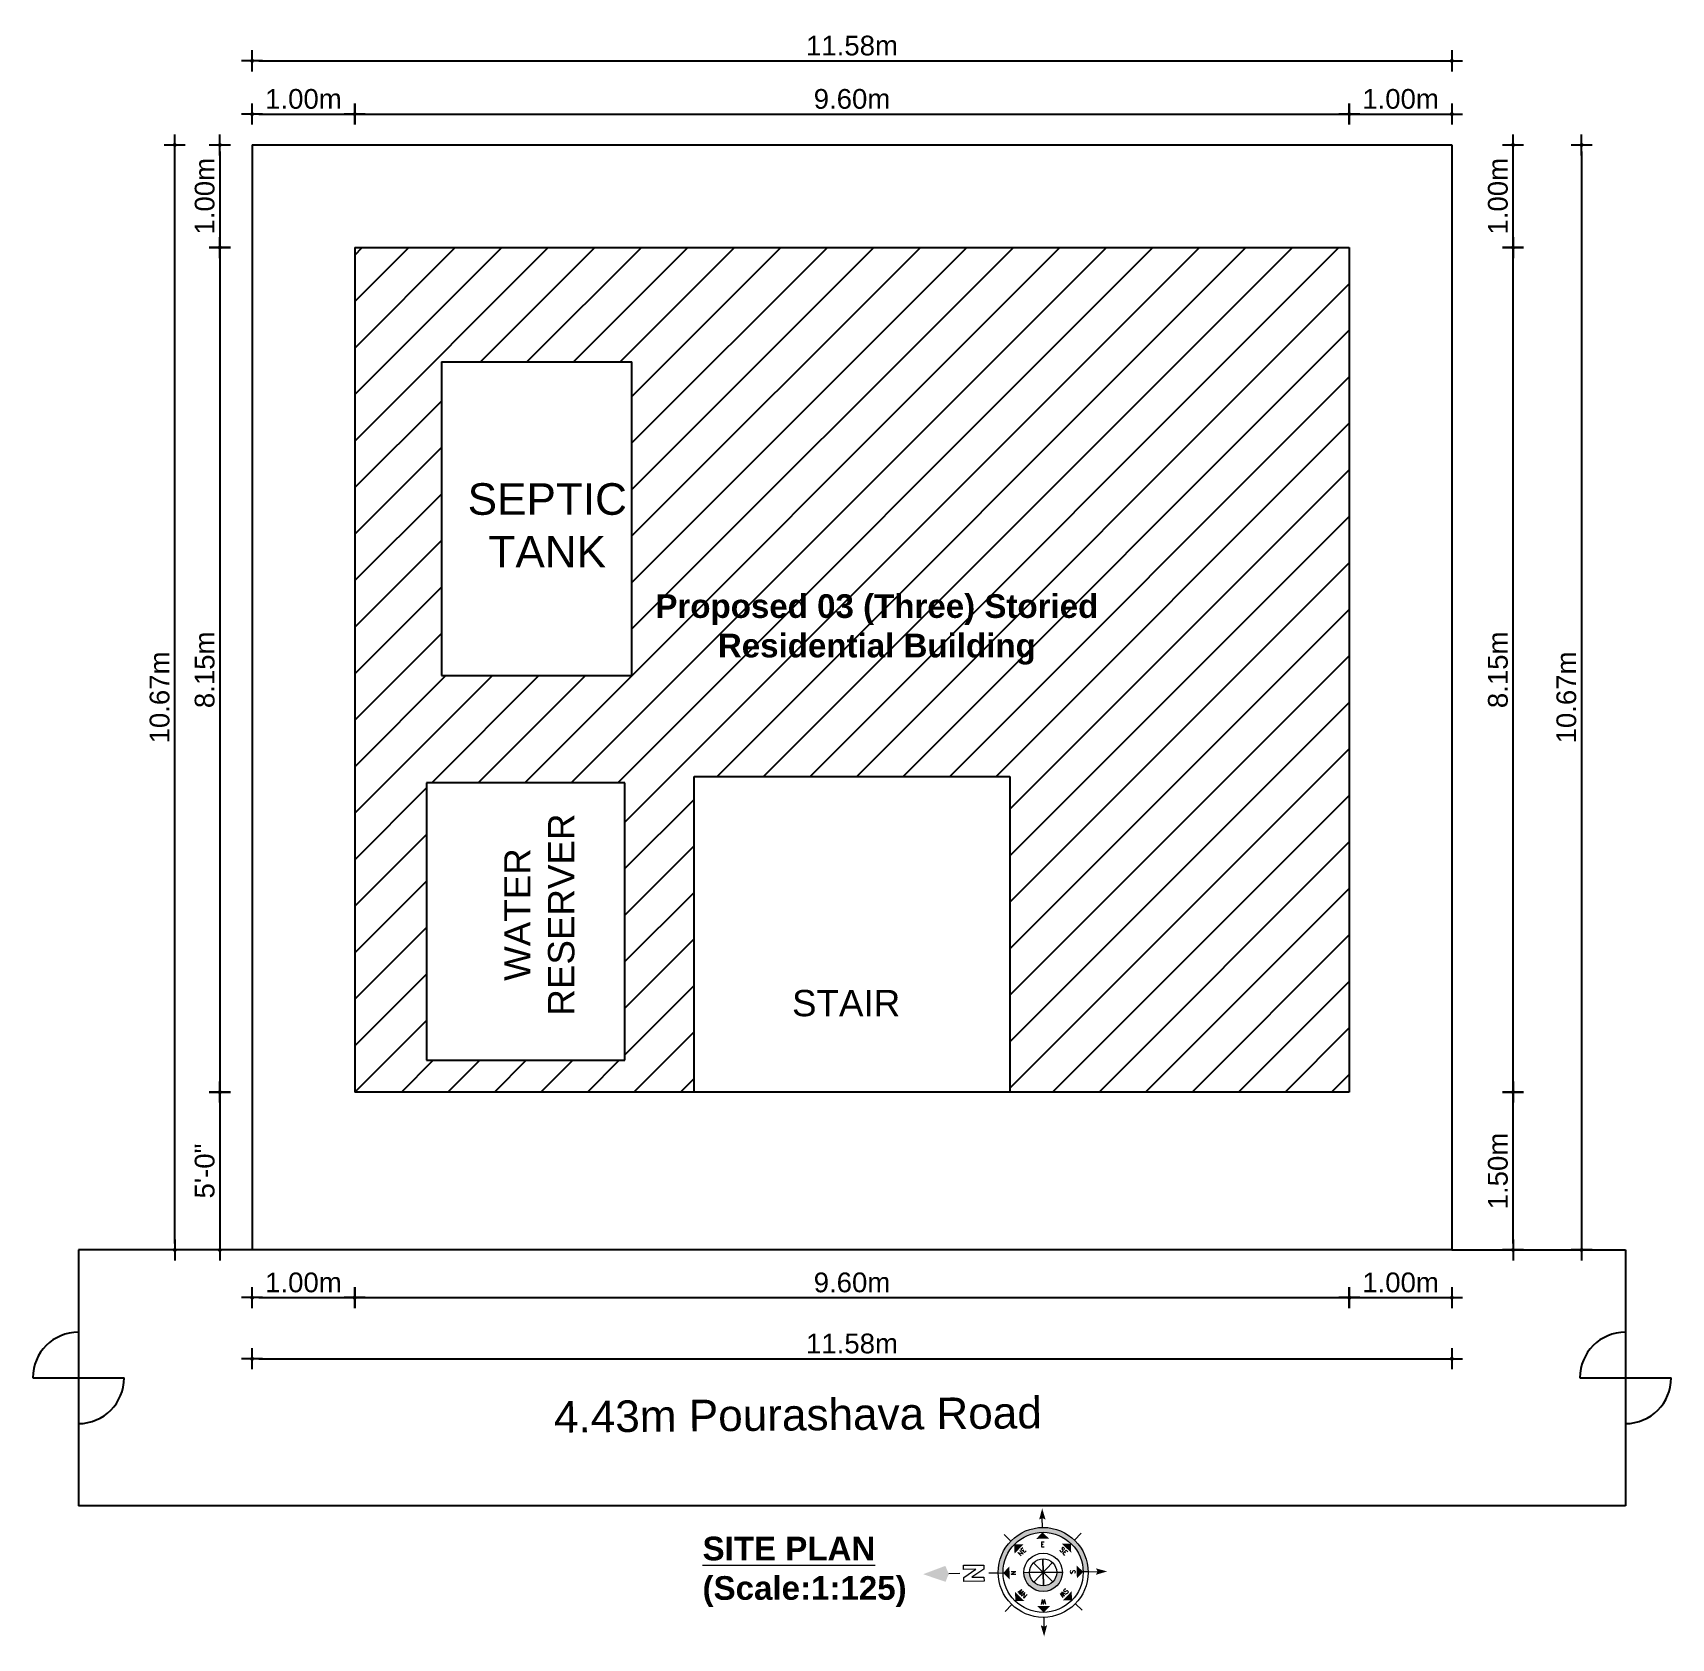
# Model space of a CAD drawing. Header units: inches. Extents: x -4010 to 92088, y -38563 to -1318.
# Drawn here: x 42011 to 42634, y -29368 to -28758 of the extents above; entities that cross this region are included whole.
import ezdxf
from ezdxf.enums import TextEntityAlignment as Align

# ---------------------------------------------------------------- set-up
doc = ezdxf.new("R2010")
doc.units = ezdxf.units.IN
doc.header["$MEASUREMENT"] = 0
doc.header["$PDMODE"] = 99
doc.layers.add('DIM', color=7, linetype='Continuous', lineweight=15)
doc.layers.add('M-wall', color=7, linetype='Continuous', lineweight=5)
doc.layers.add('Rod', color=1, linetype='Continuous')
doc.layers.add('TEX', color=7, linetype='Continuous')
doc.styles.add('ARIAL', font='arial.ttf')
doc.styles.add('ROMANS', font='romans')
doc.styles.get("Standard").update_dxf_attribs({"font": 'ARIALN.TTF'})
doc.dimstyles.new('3-8', dxfattribs={"dimscale": 1.25, "dimtxt": 6, "dimasz": 2, "dimexe": 0.18, "dimexo": 6, "dimgap": 0, "dimtad": 0, "dimdec": 0, "dimzin": 3, "dimdsep": 46, "dimlunit": 3, "dimtxsty": 'ARIAL', "dimblk": 'DD', "dimcen": 1, "dimse1": 1, "dimse2": 1, "dimclrd": 256, "dimclrt": 256, "dimadec": 0, "dimazin": 0, "dimtfac": 0.5, "dimtdec": 0, "dimtmove": 2, "dimatfit": 0, "dimfxl": 0.18, "dimtvp": 0.75, "dimfrac": 1, "dimtolj": 1, "dimtzin": 0, "dimarcsym": 0})

msp = doc.modelspace()

# ---------------------------------------------------------------- texts
at = {"layer": 'Defpoints', "insert": (42331.719, -28971.47), "char_height": 9, "width": 207.99392, "attachment_point": 2}
msp.add_mtext('{\\fArial Rounded MT Bold|b0|i0|c0|p34;Proposed 03 (Three) Storied \\PResidential Building}', dxfattribs=at)
at = {"layer": 'M-wall', "insert": (42265.477, -29356.392), "char_height": 9, "width": 207.99392, "attachment_point": 7}
msp.add_mtext('{\\fArial Rounded MT Bold|b1|i0|c0|p34;\\LSITE PLAN\\P\\fArial Rounded MT Bold|b0|i0|c0|p34;\\l(Scale:1:125)}', dxfattribs=at)
at = {"layer": 'TEX', "width": 267.86481, "attachment_point": 5}
for s, insert, char_height in [('{\\fArial|b0|i0|c0|p34;SEPTIC\\PTANK}', (42206.467, -28945.276), 12), ('{\\fArial|b0|i0|c0|p34;STAIR}', (42320.048, -29126.932), 10)]:
    msp.add_mtext(s, dxfattribs=dict(at, insert=insert, char_height=char_height))
at = {"layer": 'TEX', "attachment_point": 5}
for s, insert, char_height, width, rotation in [('{\\fArial|b0|i0|c0|p34;\\PWATER\\PRESERVER}', (42195.151, -29093.219), 10, 267.86481, 90), ('{\\fArial|b0|i0|c0|p34;4.43m Pourashava Road}', (42301.71, -29283.385), 12, 197.21471, 0.51892)]:
    msp.add_mtext(s, dxfattribs=dict(at, insert=insert, char_height=char_height, width=width, rotation=rotation))

# ---------------------------------------------------------------- blocks, each defined once
blk = doc.blocks.new('DD')
for p, q in [((-1.6, 0), (1.6, 0)), ((0, 1.6), (0, -1.6))]:
    blk.add_line(p, q)
at = {"const_width": 0.3}
blk.add_lwpolyline([(-0.15, 0, 1), (0.15, 0, 1)], format="xyb", close=True, dxfattribs=at)
blk = doc.blocks.new('*D1011')
at = {"layer": 'Defpoints', "color": 0}
for p in [(42133.28, -28788.98), (42094.28, -28800.7), (42133.28, -28800.7)]:
    blk.add_point(p, dxfattribs=at)
at = {"layer": 'Rod', "lineweight": -2}
blk.add_line((42096.78, -28788.98), (42130.78, -28788.98), dxfattribs=at)
at = {"layer": 'Rod', "lineweight": -2, "xscale": 2.5, "yscale": 2.5, "zscale": 2.5, "rotation": 180}
blk.add_blockref('DD', (42094.28, -28788.98), dxfattribs=at)
at = {"layer": 'Rod', "lineweight": -2, "xscale": 2.5, "yscale": 2.5, "zscale": 2.5}
blk.add_blockref('DD', (42133.28, -28788.98), dxfattribs=at)
at = {"layer": 'Rod', "insert": (42113.78, -28783.24), "char_height": 7.5, "attachment_point": 5, "style": 'ARIAL'}
blk.add_mtext('\\A1;1.00m', dxfattribs=at)
blk = doc.blocks.new('*D1012')
at = {"layer": 'Defpoints', "color": 0}
for p in [(42511.28, -28788.98), (42133.28, -28800.7), (42511.28, -28800.7)]:
    blk.add_point(p, dxfattribs=at)
at = {"layer": 'Rod', "lineweight": -2}
blk.add_line((42135.78, -28788.98), (42508.78, -28788.98), dxfattribs=at)
at = {"layer": 'Rod', "lineweight": -2, "xscale": 2.5, "yscale": 2.5, "zscale": 2.5, "rotation": 180}
blk.add_blockref('DD', (42133.28, -28788.98), dxfattribs=at)
at = {"layer": 'Rod', "lineweight": -2, "xscale": 2.5, "yscale": 2.5, "zscale": 2.5}
blk.add_blockref('DD', (42511.28, -28788.98), dxfattribs=at)
at = {"layer": 'Rod', "insert": (42322.28, -28783.24), "char_height": 7.5, "attachment_point": 5, "style": 'ARIAL'}
blk.add_mtext('\\A1;9.60m', dxfattribs=at)
blk = doc.blocks.new('*D1013')
at = {"layer": 'Defpoints', "color": 0}
for p in [(42550.28, -28788.98), (42550.28, -28800.7), (42511.28, -28839.7)]:
    blk.add_point(p, dxfattribs=at)
at = {"layer": 'Rod', "lineweight": -2}
blk.add_line((42513.78, -28788.98), (42547.78, -28788.98), dxfattribs=at)
at = {"layer": 'Rod', "lineweight": -2, "xscale": 2.5, "yscale": 2.5, "zscale": 2.5, "rotation": 180}
blk.add_blockref('DD', (42511.28, -28788.98), dxfattribs=at)
at = {"layer": 'Rod', "lineweight": -2, "xscale": 2.5, "yscale": 2.5, "zscale": 2.5}
blk.add_blockref('DD', (42550.28, -28788.98), dxfattribs=at)
at = {"layer": 'Rod', "insert": (42530.78, -28783.24), "char_height": 7.5, "attachment_point": 5, "style": 'ARIAL'}
blk.add_mtext('\\A1;1.00m', dxfattribs=at)
blk = doc.blocks.new('*D1008')
at = {"layer": 'Defpoints', "color": 0}
for p in [(42550.28, -28768.73), (42094.28, -28800.7), (42550.28, -28800.7)]:
    blk.add_point(p, dxfattribs=at)
at = {"layer": 'Rod', "lineweight": -2}
blk.add_line((42096.78, -28768.73), (42547.78, -28768.73), dxfattribs=at)
at = {"layer": 'Rod', "lineweight": -2, "xscale": 2.5, "yscale": 2.5, "zscale": 2.5, "rotation": 180}
blk.add_blockref('DD', (42094.28, -28768.73), dxfattribs=at)
at = {"layer": 'Rod', "lineweight": -2, "xscale": 2.5, "yscale": 2.5, "zscale": 2.5}
blk.add_blockref('DD', (42550.28, -28768.73), dxfattribs=at)
at = {"layer": 'Rod', "insert": (42322.28, -28762.98), "char_height": 7.5, "attachment_point": 5, "style": 'ARIAL'}
blk.add_mtext('\\A1;11.58m', dxfattribs=at)
blk = doc.blocks.new('*D1014')
at = {"layer": 'Defpoints', "color": 0}
for p in [(42094.28, -28800.7), (42082.01, -28839.7), (42094.28, -28839.7)]:
    blk.add_point(p, dxfattribs=at)
at = {"layer": 'Rod', "lineweight": -2}
blk.add_line((42082.01, -28803.2), (42082.01, -28837.2), dxfattribs=at)
at = {"layer": 'Rod', "lineweight": -2, "xscale": 2.5, "yscale": 2.5, "zscale": 2.5}
for p, rotation in [((42082.01, -28800.7), 90), ((42082.01, -28839.7), 270)]:
    blk.add_blockref('DD', p, dxfattribs=dict(at, rotation=rotation))
at = {"layer": 'Rod', "insert": (42076.27, -28820.2), "char_height": 7.5, "attachment_point": 5, "rotation": 90, "style": 'ARIAL'}
blk.add_mtext('\\A1;1.00m', dxfattribs=at)
blk = doc.blocks.new('*D1015')
at = {"layer": 'Defpoints', "color": 0}
for p in [(42094.28, -28839.7), (42082.01, -29160.7), (42094.28, -29160.7)]:
    blk.add_point(p, dxfattribs=at)
at = {"layer": 'Rod', "lineweight": -2}
blk.add_line((42082.01, -28842.2), (42082.01, -29158.2), dxfattribs=at)
at = {"layer": 'Rod', "lineweight": -2, "xscale": 2.5, "yscale": 2.5, "zscale": 2.5}
for p, rotation in [((42082.01, -28839.7), 90), ((42082.01, -29160.7), 270)]:
    blk.add_blockref('DD', p, dxfattribs=dict(at, rotation=rotation))
at = {"layer": 'Rod', "insert": (42076.27, -29000.2), "char_height": 7.5, "attachment_point": 5, "rotation": 90, "style": 'ARIAL'}
blk.add_mtext('\\A1;8.15m', dxfattribs=at)
blk = doc.blocks.new('*D1016')
at = {"layer": 'Defpoints', "color": 0}
for p in [(42094.28, -29160.7), (42082.01, -29220.7), (42094.28, -29220.7)]:
    blk.add_point(p, dxfattribs=at)
at = {"layer": 'Rod', "lineweight": -2}
blk.add_line((42082.01, -29163.2), (42082.01, -29218.2), dxfattribs=at)
at = {"layer": 'Rod', "lineweight": -2, "xscale": 2.5, "yscale": 2.5, "zscale": 2.5}
for p, rotation in [((42082.01, -29160.7), 90), ((42082.01, -29220.7), 270)]:
    blk.add_blockref('DD', p, dxfattribs=dict(at, rotation=rotation))
at = {"layer": 'Rod', "insert": (42076.27, -29190.7), "char_height": 7.5, "attachment_point": 5, "rotation": 90, "style": 'ARIAL'}
blk.add_mtext('\\A1;5\'-0"', dxfattribs=at)
blk = doc.blocks.new('*D1017')
at = {"layer": 'Defpoints', "color": 0}
for p in [(42064.88, -28800.7), (42094.28, -28800.7), (42094.28, -29220.7)]:
    blk.add_point(p, dxfattribs=at)
at = {"layer": 'Rod', "lineweight": -2}
blk.add_line((42064.88, -29218.2), (42064.88, -28803.2), dxfattribs=at)
at = {"layer": 'Rod', "lineweight": -2, "xscale": 2.5, "yscale": 2.5, "zscale": 2.5}
for p, rotation in [((42064.88, -28800.7), 90), ((42064.88, -29220.7), 270)]:
    blk.add_blockref('DD', p, dxfattribs=dict(at, rotation=rotation))
at = {"layer": 'Rod', "insert": (42059.14, -29010.7), "char_height": 7.5, "attachment_point": 5, "rotation": 90, "style": 'ARIAL'}
blk.add_mtext('\\A1;10.67m', dxfattribs=at)
blk = doc.blocks.new('*D1018')
at = {"layer": 'Defpoints', "color": 0}
for p in [(42094.28, -29220.7), (42133.28, -29220.7), (42133.28, -29238.82)]:
    blk.add_point(p, dxfattribs=at)
at = {"layer": 'Rod', "lineweight": -2}
blk.add_line((42096.78, -29238.82), (42130.78, -29238.82), dxfattribs=at)
at = {"layer": 'Rod', "lineweight": -2, "xscale": 2.5, "yscale": 2.5, "zscale": 2.5, "rotation": 180}
blk.add_blockref('DD', (42094.28, -29238.82), dxfattribs=at)
at = {"layer": 'Rod', "lineweight": -2, "xscale": 2.5, "yscale": 2.5, "zscale": 2.5}
blk.add_blockref('DD', (42133.28, -29238.82), dxfattribs=at)
at = {"layer": 'Rod', "insert": (42113.78, -29233.08), "char_height": 7.5, "attachment_point": 5, "style": 'ARIAL'}
blk.add_mtext('\\A1;1.00m', dxfattribs=at)
blk = doc.blocks.new('*D1019')
at = {"layer": 'Defpoints', "color": 0}
for p in [(42133.28, -29220.7), (42511.28, -29220.7), (42511.28, -29238.82)]:
    blk.add_point(p, dxfattribs=at)
at = {"layer": 'Rod', "lineweight": -2}
blk.add_line((42135.78, -29238.82), (42508.78, -29238.82), dxfattribs=at)
at = {"layer": 'Rod', "lineweight": -2, "xscale": 2.5, "yscale": 2.5, "zscale": 2.5, "rotation": 180}
blk.add_blockref('DD', (42133.28, -29238.82), dxfattribs=at)
at = {"layer": 'Rod', "lineweight": -2, "xscale": 2.5, "yscale": 2.5, "zscale": 2.5}
blk.add_blockref('DD', (42511.28, -29238.82), dxfattribs=at)
at = {"layer": 'Rod', "insert": (42322.28, -29233.08), "char_height": 7.5, "attachment_point": 5, "style": 'ARIAL'}
blk.add_mtext('\\A1;9.60m', dxfattribs=at)
blk = doc.blocks.new('*D1020')
at = {"layer": 'Defpoints', "color": 0}
for p in [(42511.28, -29160.7), (42550.28, -29220.7), (42550.28, -29238.82)]:
    blk.add_point(p, dxfattribs=at)
at = {"layer": 'Rod', "lineweight": -2}
blk.add_line((42513.78, -29238.82), (42547.78, -29238.82), dxfattribs=at)
at = {"layer": 'Rod', "lineweight": -2, "xscale": 2.5, "yscale": 2.5, "zscale": 2.5, "rotation": 180}
blk.add_blockref('DD', (42511.28, -29238.82), dxfattribs=at)
at = {"layer": 'Rod', "lineweight": -2, "xscale": 2.5, "yscale": 2.5, "zscale": 2.5}
blk.add_blockref('DD', (42550.28, -29238.82), dxfattribs=at)
at = {"layer": 'Rod', "insert": (42530.78, -29233.08), "char_height": 7.5, "attachment_point": 5, "style": 'ARIAL'}
blk.add_mtext('\\A1;1.00m', dxfattribs=at)
blk = doc.blocks.new('*D1009')
at = {"layer": 'Defpoints', "color": 0}
for p in [(42094.28, -29220.7), (42550.28, -29220.7), (42550.28, -29262.05)]:
    blk.add_point(p, dxfattribs=at)
at = {"layer": 'Rod', "lineweight": -2}
blk.add_line((42096.78, -29262.05), (42547.78, -29262.05), dxfattribs=at)
at = {"layer": 'Rod', "lineweight": -2, "xscale": 2.5, "yscale": 2.5, "zscale": 2.5, "rotation": 180}
blk.add_blockref('DD', (42094.28, -29262.05), dxfattribs=at)
at = {"layer": 'Rod', "lineweight": -2, "xscale": 2.5, "yscale": 2.5, "zscale": 2.5}
blk.add_blockref('DD', (42550.28, -29262.05), dxfattribs=at)
at = {"layer": 'Rod', "insert": (42322.28, -29256.3), "char_height": 7.5, "attachment_point": 5, "style": 'ARIAL'}
blk.add_mtext('\\A1;11.58m', dxfattribs=at)
blk = doc.blocks.new('*D1021')
at = {"layer": 'Defpoints', "color": 0}
for p in [(42550.28, -29160.7), (42573.54, -29160.7), (42550.28, -29220.7)]:
    blk.add_point(p, dxfattribs=at)
at = {"layer": 'Rod', "lineweight": -2}
blk.add_line((42573.54, -29218.2), (42573.54, -29163.2), dxfattribs=at)
at = {"layer": 'Rod', "lineweight": -2, "xscale": 2.5, "yscale": 2.5, "zscale": 2.5}
for p, rotation in [((42573.54, -29160.7), 90), ((42573.54, -29220.7), 270)]:
    blk.add_blockref('DD', p, dxfattribs=dict(at, rotation=rotation))
at = {"layer": 'Rod', "insert": (42567.8, -29190.7), "char_height": 7.5, "attachment_point": 5, "rotation": 90, "style": 'ARIAL'}
blk.add_mtext('\\A1;1.50m', dxfattribs=at)
blk = doc.blocks.new('*D1022')
at = {"layer": 'Defpoints', "color": 0}
for p in [(42550.28, -28839.7), (42573.54, -28839.7), (42550.28, -29160.7)]:
    blk.add_point(p, dxfattribs=at)
at = {"layer": 'Rod', "lineweight": -2}
blk.add_line((42573.54, -29158.2), (42573.54, -28842.2), dxfattribs=at)
at = {"layer": 'Rod', "lineweight": -2, "xscale": 2.5, "yscale": 2.5, "zscale": 2.5}
for p, rotation in [((42573.54, -28839.7), 90), ((42573.54, -29160.7), 270)]:
    blk.add_blockref('DD', p, dxfattribs=dict(at, rotation=rotation))
at = {"layer": 'Rod', "insert": (42567.8, -29000.2), "char_height": 7.5, "attachment_point": 5, "rotation": 90, "style": 'ARIAL'}
blk.add_mtext('\\A1;8.15m', dxfattribs=at)
blk = doc.blocks.new('*D1023')
at = {"layer": 'Defpoints', "color": 0}
for p in [(42550.28, -28800.7), (42573.54, -28800.7), (42550.28, -28839.7)]:
    blk.add_point(p, dxfattribs=at)
at = {"layer": 'Rod', "lineweight": -2}
blk.add_line((42573.54, -28837.2), (42573.54, -28803.2), dxfattribs=at)
at = {"layer": 'Rod', "lineweight": -2, "xscale": 2.5, "yscale": 2.5, "zscale": 2.5}
for p, rotation in [((42573.54, -28800.7), 90), ((42573.54, -28839.7), 270)]:
    blk.add_blockref('DD', p, dxfattribs=dict(at, rotation=rotation))
at = {"layer": 'Rod', "insert": (42567.8, -28820.2), "char_height": 7.5, "attachment_point": 5, "rotation": 90, "style": 'ARIAL'}
blk.add_mtext('\\A1;1.00m', dxfattribs=at)
blk = doc.blocks.new('*D1010')
at = {"layer": 'Defpoints', "color": 0}
for p in [(42550.28, -28800.7), (42550.28, -29220.7), (42599.57, -29220.7)]:
    blk.add_point(p, dxfattribs=at)
at = {"layer": 'Rod', "lineweight": -2}
blk.add_line((42599.57, -28803.2), (42599.57, -29218.2), dxfattribs=at)
at = {"layer": 'Rod', "lineweight": -2, "xscale": 2.5, "yscale": 2.5, "zscale": 2.5}
for p, rotation in [((42599.57, -28800.7), 90), ((42599.57, -29220.7), 270)]:
    blk.add_blockref('DD', p, dxfattribs=dict(at, rotation=rotation))
at = {"layer": 'Rod', "insert": (42593.82, -29010.7), "char_height": 7.5, "attachment_point": 5, "rotation": 90, "style": 'ARIAL'}
blk.add_mtext('\\A1;10.67m', dxfattribs=at)
blk = doc.blocks.new('Anno_North_J_Metric')
at = {"linetype": 'ByBlock', "lineweight": -2}
h = blk.add_hatch(color=0, dxfattribs=at)
h.paths.add_polyline_path([(-4.17, 0), (-4.68, 0, 1), (4.68, 0), (4.17, 0, -1)])
h.paths.add_polyline_path([(1.41, 0), (2, 0, 1), (-2, 0), (-1.41, 0, -1)])
at = {"color": 0, "linetype": 'ByBlock', "lineweight": -2}
for p, q in [((0, 4.68), (0, 5.67)), ((-3.31, 3.31), (-4.01, 4.01)), ((3.31, 3.31), (4.01, 4.01)), ((-4.68, 0), (-5.67, 0)), ((-4.68, 0), (-4.17, 0)), ((-1.41, 0), (-2, 0)), ((-1.41, 0), (1.41, 0)), ((1.41, 0), (-1.41, 0)), ((-1, 1), (1, -1)), ((-1, -1), (1, 1)), ((1, -1), (-1, 1)), ((1, 1), (-1, -1)), ((0, 1.41), (0, -1.41)), ((0, -1.41), (0, 1.41)), ((1.41, 0), (2, 0)), ((4.68, 0), (4.17, 0)), ((4.68, 0), (5.67, 0)), ((6.17, 0.4), (6.17, 0.82)), ((6.17, 0.82), (8.27, 0.82)), ((7.43, 0.4), (6.17, 0.4)), ((6.17, -0.44), (7.43, 0.4)), ((8.27, 0.4), (7.01, -0.44)), ((8.27, 0.82), (8.27, 0.4)), ((8.67, 0), (9.83, 0)), ((6.17, -0.86), (6.17, -0.44)), ((8.27, -0.86), (6.17, -0.86)), ((7.01, -0.44), (8.27, -0.44)), ((8.27, -0.44), (8.27, -0.86)), ((-3.31, -3.31), (-4.01, -4.01)), ((3.31, -3.31), (4.01, -4.01)), ((0, -4.68), (0, -5.67))]:
    blk.add_line(p, q, dxfattribs=at)
for radius in [4.68, 4.17, 2, 1.41]:
    blk.add_circle((0, 0), radius, dxfattribs=at)
for points in [[(-0.33, 5.5), (0, 5.67), (0, 6.67)], [(0, 6.67), (0.33, 5.5), (0, 5.67)], [(0, 4.17), (0.67, 3.5), (-0.67, 3.5)], [(-2.95, 2.95), (-2, 2.95), (-2.95, 2)], [(2.95, 2.95), (2.95, 2), (2, 2.95)], [(-6.67, 0), (-5.5, 0.33), (-5.67, 0)], [(-5.5, -0.33), (-5.67, 0), (-6.67, 0)], [(-4.17, 0), (-3.5, 0.67), (-3.5, -0.67)], [(4.17, 0), (3.5, -0.67), (3.5, 0.67)], [(12.5, 0), (10.17, 0.83), (9.83, 0)], [(9.83, 0), (10.17, -0.83), (12.5, 0)], [(-2.95, -2.95), (-2.95, -2), (-2, -2.95)], [(2.95, -2.95), (2, -2.95), (2.95, -2)], [(0, -4.17), (-0.67, -3.5), (0.67, -3.5)], [(0, -6.67), (-0.33, -5.5), (0, -5.67)], [(0.33, -5.5), (0, -5.67), (0, -6.67)]]:
    blk.add_solid(points, dxfattribs=at)
at = {"color": 0, "linetype": 'ByBlock', "lineweight": -2, "style": 'ROMANS'}
for s, rotation, p in [('SW', 45, (-2, 2)), ('NW', 315, (2, 2)), ('S', 270, (-3.33, 0)), ('N', 270, (2.83, 0)), ('SE', 135, (-2, -2)), ('E', 180, (0, -2.67)), ('NE', 225, (2, -2))]:
    blk.add_text(s, height=0.5, rotation=rotation, dxfattribs=at).set_placement(p, align=Align.CENTER)
blk.add_text('W', height=0.5, dxfattribs=at).set_placement((0, 2.83), align=Align.CENTER)

# ---------------------------------------------------------------- dimensions: what is measured, and where the dimension line sits
at = {"layer": 'Rod'}
for base, p1, p2, text, picture, middle in [((42550.28, -28768.728), (42094.28, -28800.697), (42550.28, -28800.697), '11.58m', '*D1008', (42322.28, -28762.984)), ((42133.28, -28788.983), (42094.28, -28800.697), (42133.28, -28800.697), '1.00m', '*D1011', (42113.78, -28783.239)), ((42511.28, -28788.983), (42133.28, -28800.697), (42511.28, -28800.697), '9.60m', '*D1012', (42322.28, -28783.239)), ((42550.28, -28788.983), (42511.28, -28839.697), (42550.28, -28800.697), '1.00m', '*D1013', (42530.78, -28783.239)), ((42550.28, -29238.822), (42511.28, -29160.697), (42550.28, -29220.697), '1.00m', '*D1020', (42530.78, -29233.078)), ((42133.28, -29238.822), (42094.28, -29220.697), (42133.28, -29220.697), '1.00m', '*D1018', (42113.78, -29233.078)), ((42550.28, -29262.046), (42094.28, -29220.697), (42550.28, -29220.697), '11.58m', '*D1009', (42322.28, -29256.302)), ((42511.28, -29238.822), (42133.28, -29220.697), (42511.28, -29220.697), '9.60m', '*D1019', (42322.28, -29233.078))]:
    dim = msp.add_linear_dim(base=base, p1=p1, p2=p2, text=text, dimstyle='3-8', dxfattribs=at)
    dim.commit()
    dim.dimension.update_dxf_attribs({"geometry": picture, "text_midpoint": middle})
for base, p1, p2, text, picture, middle in [((42064.881, -28800.697), (42094.28, -29220.697), (42094.28, -28800.697), '10.67m', '*D1017', (42059.137, -29010.697)), ((42082.014, -28839.697), (42094.28, -28800.697), (42094.28, -28839.697), '1.00m', '*D1014', (42076.27, -28820.197)), ((42573.544, -28800.697), (42550.28, -28839.697), (42550.28, -28800.697), '1.00m', '*D1023', (42567.8, -28820.197)), ((42599.568, -29220.697), (42550.28, -28800.697), (42550.28, -29220.697), '10.67m', '*D1010', (42593.824, -29010.697)), ((42082.014, -29160.697), (42094.28, -28839.697), (42094.28, -29160.697), '8.15m', '*D1015', (42076.27, -29000.197)), ((42573.544, -28839.697), (42550.28, -29160.697), (42550.28, -28839.697), '8.15m', '*D1022', (42567.8, -29000.197)), ((42573.544, -29160.697), (42550.28, -29220.697), (42550.28, -29160.697), '1.50m', '*D1021', (42567.8, -29190.697))]:
    dim = msp.add_linear_dim(base=base, p1=p1, p2=p2, angle=90, text=text, dimstyle='3-8', dxfattribs=at)
    dim.commit()
    dim.dimension.update_dxf_attribs({"geometry": picture, "text_midpoint": middle})
dim = msp.add_linear_dim(base=(42082.014, -29220.697), p1=(42094.28, -29160.697), p2=(42094.28, -29220.697), angle=90, dimstyle='3-8', dxfattribs=at)
dim.commit()
dim.dimension.update_dxf_attribs({"geometry": '*D1016', "text_midpoint": (42076.27, -29190.697)})

# ---------------------------------------------------------------- hatches: boundary and pattern name
at = {"layer": 'Rod'}
h = msp.add_hatch(dxfattribs=at)
h.set_pattern_fill('ANSI31', color=256, scale=100, style=0)
h.paths.add_polyline_path([(42511.28, -28839.697), (42133.28, -28839.697), (42133.28, -29160.697), (42262.28, -29160.697), (42262.28, -29040.697), (42382.28, -29040.697), (42382.28, -29160.697), (42511.28, -29160.697)])
h.paths.add_polyline_path([(42238.66, -29002.348), (42166.205, -29002.348), (42166.205, -28883.155), (42238.66, -28883.155)], flags=16)
h.paths.add_polyline_path([(42235.957, -29043.111), (42235.957, -29148.584), (42160.544, -29148.584), (42160.544, -29043.111)], flags=16)
h.paths.add_polyline_path([(42173.901, -28924.365), (42239.033, -28924.365), (42239.033, -28962.569), (42173.901, -28962.569)], flags=24)
h.paths.add_polyline_path([(42174.74, -29133.509), (42174.74, -29052.929), (42223.414, -29052.929), (42223.414, -29133.509)], flags=8)
h.paths.add_polyline_path([(42245.336, -28969.22), (42418.102, -28969.22), (42418.102, -29000.316), (42245.336, -29000.316)], flags=24)

# ---------------------------------------------------------------- linework, layer by layer
for p, q in [((42094.28, -28800.697), (42550.28, -28800.697)), ((42094.28, -28800.697), (42094.28, -29220.697)), ((42550.28, -28800.697), (42550.28, -29220.697)), ((42133.28, -28839.697), (42511.28, -28839.697)), ((42133.28, -28839.697), (42133.28, -29160.697)), ((42511.28, -28839.697), (42511.28, -29160.697)), ((42166.205, -28883.155), (42166.205, -29002.348)), ((42166.205, -28883.155), (42238.66, -28883.155)), ((42238.66, -29002.348), (42238.66, -28883.155)), ((42166.205, -29002.348), (42238.66, -29002.348)), ((42235.957, -29043.111), (42160.544, -29043.111)), ((42160.544, -29043.111), (42160.544, -29148.584)), ((42235.957, -29148.584), (42235.957, -29043.111)), ((42262.28, -29040.697), (42382.28, -29040.697)), ((42262.28, -29160.697), (42262.28, -29040.697)), ((42382.28, -29040.697), (42382.28, -29160.697)), ((42160.544, -29148.584), (42235.957, -29148.584)), ((42511.28, -29160.697), (42133.28, -29160.697)), ((42382.28, -29160.697), (42262.28, -29160.697)), ((42094.28, -29220.697), (42028.28, -29220.697)), ((42028.28, -29220.697), (42028.28, -29317.933)), ((42550.28, -29220.697), (42094.28, -29220.697)), ((42550.28, -29220.697), (42616.28, -29220.697)), ((42616.28, -29220.697), (42616.28, -29317.933)), ((42616.28, -29220.697), (42616.28, -29317.933)), ((42010.909, -29269.315), (42045.651, -29269.315)), ((42598.909, -29269.315), (42633.651, -29269.315)), ((42616.28, -29317.933), (42028.28, -29317.933))]:
    msp.add_line(p, q, dxfattribs=at)
for centre, start, end in [((42028.28, -29269.315), 90, 180), ((42616.28, -29269.315), 90, 180), ((42028.28, -29269.315), 270, 0), ((42616.28, -29269.315), 270, 0)]:
    msp.add_arc(centre, 17.371, start, end, dxfattribs=at)

# ---------------------------------------------------------------- block references
at = {"layer": 'DIM', "ltscale": 500000, "xscale": 3.651035833295282, "yscale": 3.651035833292553, "zscale": 3.651035846891474, "rotation": 180.8671012841935}
msp.add_blockref('Anno_North_J_Metric', (42394.93, -29343.245), dxfattribs=at)

msp.set_redraw_order([(e.dxf.handle, doc.entitydb.next_handle()) for e in msp.query("TEXT MTEXT ATTDEF DIMENSION ARC_DIMENSION")])  # texts and dimensions are drawn at this point

doc.saveas('drawing.dxf')
